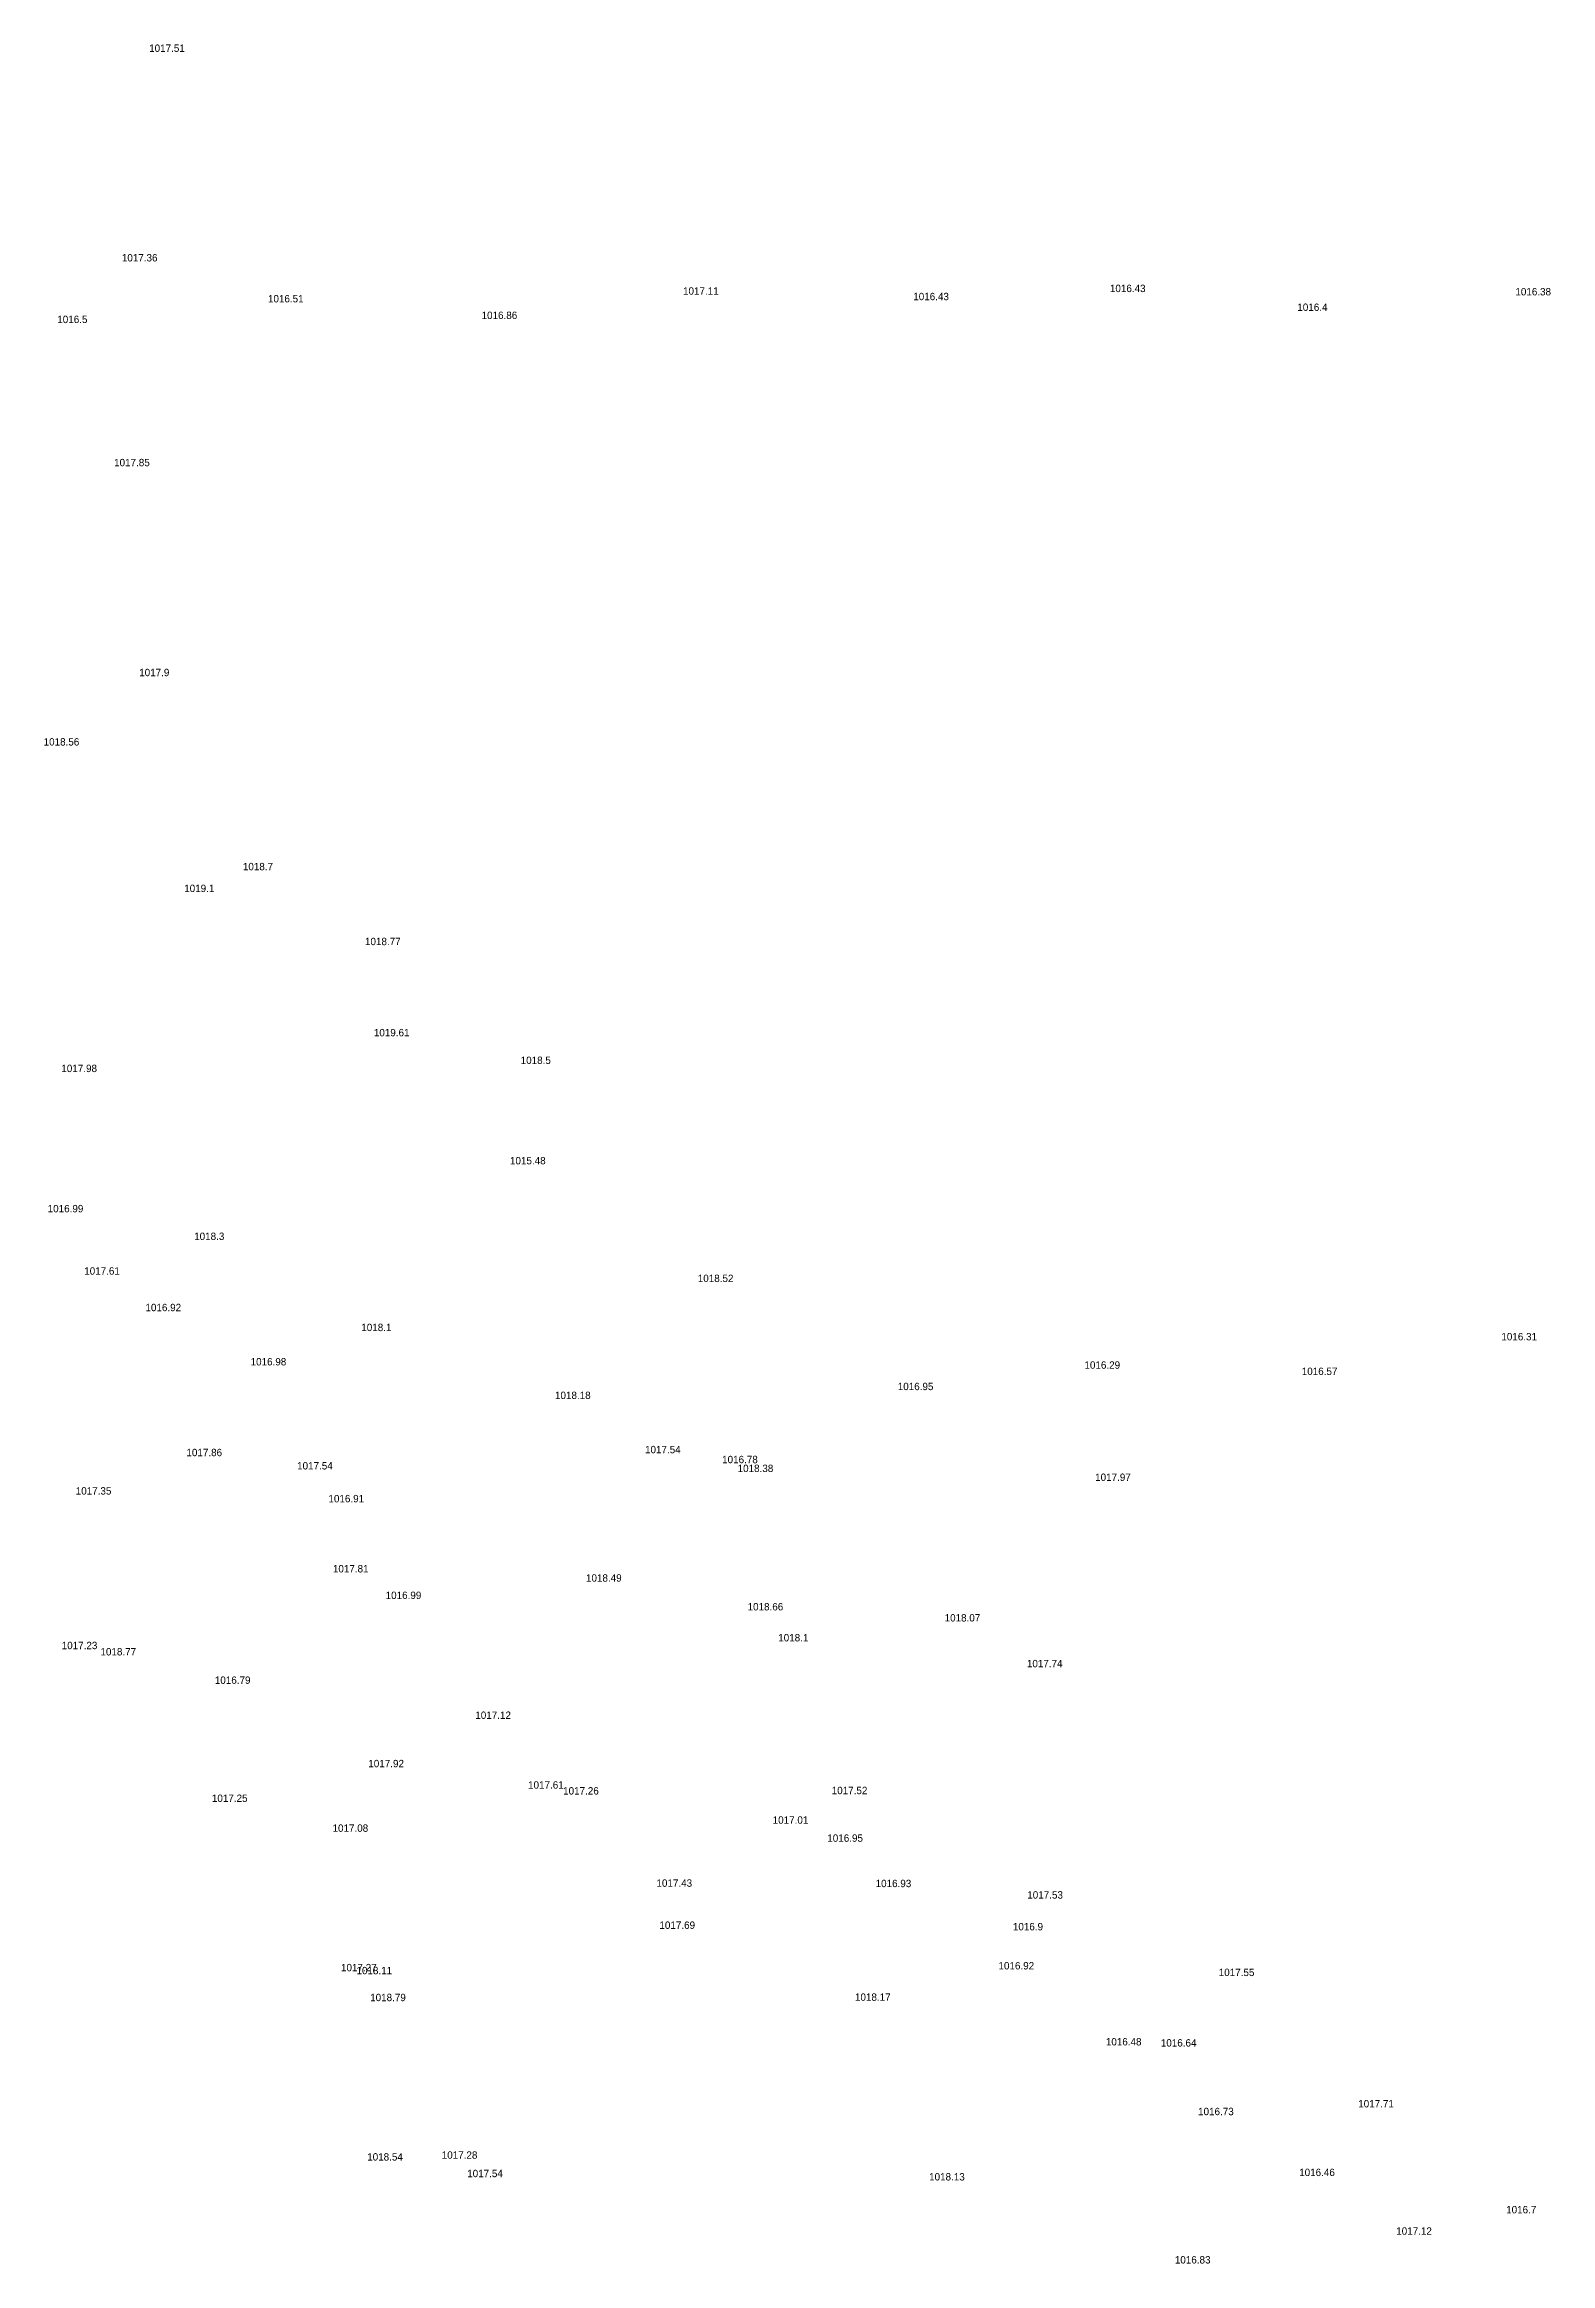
# Model space of a CAD drawing. Header units: inches. Extents: x 628884 to 629912, y 4519174 to 4520145.
# Drawn here: x 629226.3 to 629267.1, y 4519999.2 to 4520059.3 of the extents above; entities that cross this region are included whole.
import ezdxf

# ---------------------------------------------------------------- set-up
doc = ezdxf.new("R2010")
doc.units = ezdxf.units.IN
doc.header["$MEASUREMENT"] = 0

msp = doc.modelspace()

# ---------------------------------------------------------------- texts
for s, p in [('1017.51', (629229.12, 4520059.1, 1017.51)), ('1017.36', (629228.38, 4520053.42, 1017.36)), ('1016.43', (629255.16, 4520052.59, 1016.43)), ('1016.51', (629232.34, 4520052.31, 1016.51)), ('1017.11', (629243.59, 4520052.52, 1017.11)), ('1016.43', (629249.83, 4520052.37, 1016.43)), ('1016.4', (629260.24, 4520052.08, 1016.4)), ('1016.38', (629266.15, 4520052.5, 1016.38)), ('1016.5', (629226.63, 4520051.75, 1016.5)), ('1016.86', (629238.13, 4520051.86, 1016.86)), ('1017.85', (629228.17, 4520047.87, 1017.85)), ('1017.9', (629228.85, 4520042.18, 1017.9)), ('1018.56', (629226.26, 4520040.3, 1018.56)), ('1018.7', (629231.66, 4520036.92, 1018.7)), ('1019.1', (629230.07, 4520036.33, 1019.1)), ('1018.77', (629234.97, 4520034.89, 1018.77)), ('1019.61', (629235.21, 4520032.42, 1019.61)), ('1018.5', (629239.19, 4520031.67, 1018.5)), ('1017.98', (629226.74, 4520031.45, 1017.98)), ('1015.48', (629238.9, 4520028.95, 1015.48)), ('1016.99', (629226.37, 4520027.65, 1016.99)), ('1018.3', (629230.34, 4520026.9, 1018.3)), ('1017.61', (629227.36, 4520025.96, 1017.61)), ('1018.52', (629243.99, 4520025.76, 1018.52)), ('1016.92', (629229.02, 4520024.97, 1016.92)), ('1018.1', (629234.87, 4520024.43, 1018.1)), ('1016.31', (629265.77, 4520024.18, 1016.31)), ('1016.98', (629231.87, 4520023.5, 1016.98)), ('1016.29', (629254.47, 4520023.41, 1016.29)), ('1016.57', (629260.36, 4520023.24, 1016.57)), ('1018.18', (629240.12, 4520022.59, 1018.18)), ('1016.95', (629249.41, 4520022.83, 1016.95)), ('1017.86', (629230.13, 4520021.04, 1017.86)), ('1017.54', (629242.56, 4520021.12, 1017.54)), ('1016.78', (629244.65, 4520020.85, 1016.78)), ('1017.54', (629233.13, 4520020.68, 1017.54)), ('1018.38', (629245.07, 4520020.61, 1018.38)), ('1017.97', (629254.76, 4520020.37, 1017.97)), ('1017.35', (629227.13, 4520020, 1017.35)), ('1016.91', (629233.98, 4520019.79, 1016.91)), ('1017.81', (629234.1, 4520017.89, 1017.81)), ('1016.99', (629235.53, 4520017.17, 1016.99)), ('1018.49', (629240.96, 4520017.64, 1018.49)), ('1018.66', (629245.34, 4520016.86, 1018.66)), ('1018.07', (629250.68, 4520016.56, 1018.07)), ('1018.1', (629246.17, 4520016.02, 1018.1)), ('1017.23', (629226.75, 4520015.81, 1017.23)), ('1018.77', (629227.8, 4520015.64, 1018.77)), ('1017.74', (629252.91, 4520015.32, 1017.74)), ('1016.79', (629230.9, 4520014.87, 1016.79)), ('1017.12', (629237.96, 4520013.92, 1017.12)), ('1017.92', (629235.06, 4520012.61, 1017.92)), ('1017.61', (629239.39, 4520012.03, 1017.61)), ('1017.26', (629240.34, 4520011.87, 1017.26)), ('1017.52', (629247.62, 4520011.88, 1017.52)), ('1017.25', (629230.82, 4520011.67, 1017.25)), ('1017.01', (629246.02, 4520011.08, 1017.01)), ('1017.08', (629234.09, 4520010.86, 1017.08)), ('1016.95', (629247.5, 4520010.59, 1016.95)), ('1017.43', (629242.87, 4520009.37, 1017.43)), ('1016.93', (629248.81, 4520009.36, 1016.93)), ('1017.53', (629252.92, 4520009.05, 1017.53)), ('1017.69', (629242.95, 4520008.23, 1017.69)), ('1016.9', (629252.53, 4520008.19, 1016.9)), ('1017.27', (629234.32, 4520007.08, 1017.27)), ('1018.11', (629234.74, 4520007, 1018.11)), ('1016.92', (629252.14, 4520007.13, 1016.92)), ('1017.55', (629258.11, 4520006.95, 1017.55)), ('1018.79', (629235.11, 4520006.27, 1018.79)), ('1018.17', (629248.25, 4520006.28, 1018.17)), ('1016.48', (629255.05, 4520005.07, 1016.48)), ('1016.64', (629256.54, 4520005.04, 1016.64)), ('1017.71', (629261.89, 4520003.39, 1017.71)), ('1016.73', (629257.55, 4520003.18, 1016.73)), ('1018.54', (629235.03, 4520001.95, 1018.54)), ('1017.28', (629237.05, 4520002, 1017.28)), ('1017.54', (629237.74, 4520001.5, 1017.54)), ('1016.46', (629260.29, 4520001.53, 1016.46)), ('1018.13', (629250.26, 4520001.41, 1018.13)), ('1016.7', (629265.9, 4520000.52, 1016.7)), ('1017.12', (629262.92, 4519999.94, 1017.12)), ('1016.83', (629256.92, 4519999.16, 1016.83))]:
    msp.add_text(s, height=0.2).set_placement(p)

doc.saveas('drawing.dxf')
